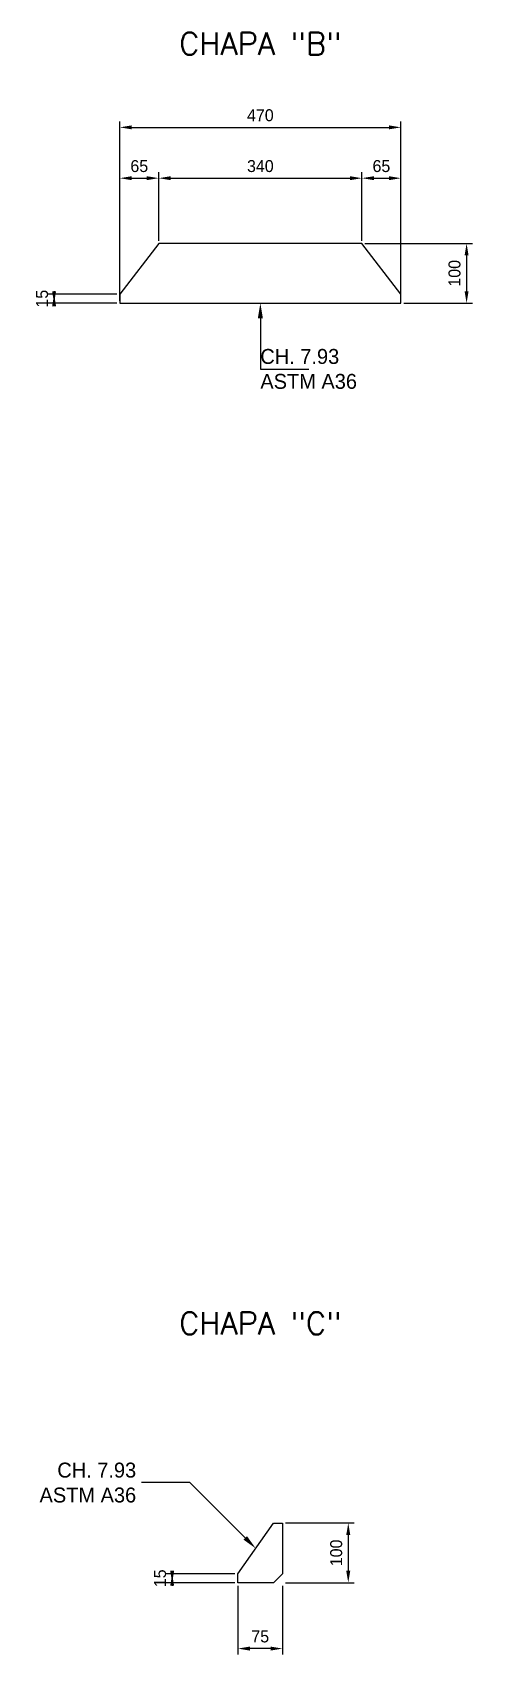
# Model space of a CAD drawing. Extents: x -3511 to 5975, y -2429 to 1199.
# Drawn here: x 5239 to 5975, y -2244 to 469 of the extents above; entities that cross this region are included whole.
import ezdxf

# ---------------------------------------------------------------- set-up
doc = ezdxf.new("R2010")
doc.units = 0
doc.header["$MEASUREMENT"] = 0
doc.linetypes.add('ACAD_ISO01W100', pattern=[5, 4, -1])
doc.layers.get('DEFPOINTS').update_dxf_attribs({"linetype": 'ACAD_ISO01W100'})
doc.layers.add('FAB-CHAPA', color=2, linetype='Continuous')
doc.layers.add('REGUA80', color=4, linetype='Continuous')
doc.styles.add('REGUA100', font='ROMANS.SHX', dxfattribs={"height": 2.54})
doc.dimstyles.new('ISO-25', dxfattribs={"dimtxt": 2.5, "dimasz": 2.5, "dimexe": 1.25, "dimexo": 0.625, "dimtad": 1, "dimtxsty": 'STANDARD', "dimcen": 2.5, "dimclrt": 4, "dimazin": 3, "dimtfac": 1, "dimtmove": 0, "dimatfit": 3})

msp = doc.modelspace()

# ---------------------------------------------------------------- texts
at = {"color": 4, "char_height": 25}
for insert, attachment_point in [((5620, -94.125), 4), ((5412.285, -1956.625), 6)]:
    msp.add_mtext('CH. 7.93\\PASTM A36', dxfattribs=dict(at, insert=insert, attachment_point=attachment_point))
at = {"layer": 'FAB-CHAPA', "color": 2, "char_height": 37.5, "attachment_point": 5, "style": 'REGUA100'}
for s, insert in [('CHAPA "B"', (5620, 450)), ('CHAPA "C"', (5620, -1690))]:
    msp.add_mtext(s, dxfattribs=dict(at, insert=insert))

# ---------------------------------------------------------------- blocks, each defined once
blk = doc.blocks.new('*D27')
for p, q in [((5385, 35), (5385, 235)), ((5405, 225), (5430, 225)), ((5450, 120), (5450, 235))]:
    blk.add_line(p, q)
for points in [[(5385, 225), (5405, 228.3), (5405, 221.7)], [(5450, 225), (5430, 221.7), (5430, 228.3)]]:
    blk.add_trace(points)
at = {"layer": 'DEFPOINTS', "color": 0}
for p in [(5417.5, 235), (5450, 115), (5385, 30)]:
    blk.add_point(p, dxfattribs=at)
at = {"layer": 'REGUA80', "color": 4, "insert": (5417.5, 235), "char_height": 20, "attachment_point": 8}
blk.add_mtext('65', dxfattribs=at)
blk = doc.blocks.new('*D28')
for p, q in [((5450, 120), (5450, 235)), ((5470, 225), (5770, 225)), ((5790, 120), (5790, 235))]:
    blk.add_line(p, q)
for points in [[(5450, 225), (5470, 228.3), (5470, 221.7)], [(5790, 225), (5770, 221.7), (5770, 228.3)]]:
    blk.add_trace(points)
at = {"layer": 'DEFPOINTS', "color": 0}
for p in [(5620, 235), (5450, 115), (5790, 115)]:
    blk.add_point(p, dxfattribs=at)
at = {"layer": 'REGUA80', "color": 4, "insert": (5620, 235), "char_height": 20, "attachment_point": 8}
blk.add_mtext('340', dxfattribs=at)
blk = doc.blocks.new('*D29')
for p, q in [((5790, 120), (5790, 235)), ((5810, 225), (5835, 225)), ((5855, 35), (5855, 235))]:
    blk.add_line(p, q)
for points in [[(5790, 225), (5810, 228.3), (5810, 221.7)], [(5855, 225), (5835, 221.7), (5835, 228.3)]]:
    blk.add_trace(points)
at = {"layer": 'DEFPOINTS', "color": 0}
for p in [(5822.5, 235), (5790, 115), (5855, 30)]:
    blk.add_point(p, dxfattribs=at)
at = {"layer": 'REGUA80', "color": 4, "insert": (5822.5, 235), "char_height": 20, "attachment_point": 8}
blk.add_mtext('65', dxfattribs=at)
blk = doc.blocks.new('*D30')
for p, q in [((5385, 20), (5385, 320)), ((5405, 310), (5835, 310)), ((5855, 20), (5855, 320))]:
    blk.add_line(p, q)
for points in [[(5385, 310), (5405, 313.3), (5405, 306.7)], [(5855, 310), (5835, 306.7), (5835, 313.3)]]:
    blk.add_trace(points)
at = {"layer": 'DEFPOINTS', "color": 0}
for p in [(5620, 320), (5385, 15), (5855, 15)]:
    blk.add_point(p, dxfattribs=at)
at = {"layer": 'REGUA80', "color": 4, "insert": (5620, 320), "char_height": 20, "attachment_point": 8}
blk.add_mtext('470', dxfattribs=at)
blk = doc.blocks.new('*D31')
for p, q in [((5380, 30.9), (5265, 30.9)), ((5275, 35.9), (5275, 10.9)), ((5380, 15.9), (5265, 15.9))]:
    blk.add_line(p, q)
for points in [[(5275, 15.9), (5271.7, 35.9), (5278.3, 35.9)], [(5275, 30.9), (5278.3, 10.9), (5271.7, 10.9)]]:
    blk.add_trace(points)
at = {"layer": 'DEFPOINTS', "color": 0, "linetype": 'BYBLOCK'}
for p in [(5385, 30.9), (5385, 15.9)]:
    blk.add_point(p, dxfattribs=at)
at = {"layer": 'REGUA80', "color": 4, "insert": (5265, 23.4), "char_height": 20, "attachment_point": 8, "rotation": 90}
blk.add_mtext('15', dxfattribs=at)
blk = doc.blocks.new('*D32')
for p, q in [((5795, 115.9), (5975, 115.9)), ((5965, 95.9), (5965, 35.9)), ((5860, 15.9), (5975, 15.9))]:
    blk.add_line(p, q)
for points in [[(5965, 115.9), (5968.3, 95.9), (5961.7, 95.9)], [(5965, 15.9), (5961.7, 35.9), (5968.3, 35.9)]]:
    blk.add_trace(points)
at = {"layer": 'DEFPOINTS', "color": 0, "linetype": 'BYBLOCK'}
for p in [(5790, 115.9), (5855, 15.9)]:
    blk.add_point(p, dxfattribs=at)
at = {"layer": 'REGUA80', "color": 4, "insert": (5955, 65.9), "char_height": 20, "attachment_point": 8, "rotation": 90}
blk.add_mtext('100', dxfattribs=at)
blk = doc.blocks.new('*D33')
for p, q in [((5662.1, -2024.1), (5777.1, -2024.1)), ((5767.1, -2044.1), (5767.1, -2104.1)), ((5662.1, -2124.1), (5777.1, -2124.1))]:
    blk.add_line(p, q)
for points in [[(5767.1, -2024.1), (5770.4, -2044.1), (5763.7, -2044.1)], [(5767.1, -2124.1), (5763.7, -2104.1), (5770.4, -2104.1)]]:
    blk.add_trace(points)
at = {"layer": 'DEFPOINTS', "color": 0, "linetype": 'BYBLOCK'}
for p in [(5657.1, -2024.1), (5657.1, -2124.1)]:
    blk.add_point(p, dxfattribs=at)
at = {"layer": 'REGUA80', "color": 4, "insert": (5757.1, -2074.1), "char_height": 20, "attachment_point": 8, "rotation": 90}
blk.add_mtext('100', dxfattribs=at)
blk = doc.blocks.new('*D34')
for p, q in [((5582.5, -2129.1), (5582.5, -2244.1)), ((5657.1, -2129.1), (5657.1, -2244.1)), ((5637.1, -2234.1), (5602.5, -2234.1))]:
    blk.add_line(p, q)
for points in [[(5582.5, -2234.1), (5602.5, -2230.8), (5602.5, -2237.5)], [(5657.1, -2234.1), (5637.1, -2237.5), (5637.1, -2230.8)]]:
    blk.add_trace(points)
at = {"layer": 'DEFPOINTS', "color": 0}
for p in [(5582.5, -2124.1), (5657.1, -2124.1), (5619.8, -2224.1)]:
    blk.add_point(p, dxfattribs=at)
at = {"layer": 'REGUA80', "color": 4, "insert": (5619.8, -2224.1), "char_height": 20, "attachment_point": 8}
blk.add_mtext('75', dxfattribs=at)
blk = doc.blocks.new('*D35')
for p, q in [((5577.5, -2109.1), (5462.5, -2109.1)), ((5472.5, -2104.1), (5472.5, -2129.1)), ((5577.5, -2124.1), (5462.5, -2124.1))]:
    blk.add_line(p, q)
for points in [[(5472.5, -2124.1), (5469.2, -2104.1), (5475.8, -2104.1)], [(5472.5, -2109.1), (5475.8, -2129.1), (5469.2, -2129.1)]]:
    blk.add_trace(points)
at = {"layer": 'DEFPOINTS', "color": 0, "linetype": 'BYBLOCK'}
for p in [(5582.5, -2109.1), (5582.5, -2124.1)]:
    blk.add_point(p, dxfattribs=at)
at = {"layer": 'REGUA80', "color": 4, "insert": (5462.5, -2116.6), "char_height": 20, "attachment_point": 8, "rotation": 90}
blk.add_mtext('15', dxfattribs=at)

# ---------------------------------------------------------------- dimensions: what is measured, and where the dimension line sits
for base, p1, p2, text, picture, middle in [((5385, 310), (5855, 15), (5385, 15), '470', '*D30', (5620, 310)), ((5385, 225), (5450, 115), (5385, 30), '65', '*D27', (5417.5, 225)), ((5450, 225), (5790, 115), (5450, 115), '340', '*D28', (5620, 225)), ((5790, 225), (5855, 30), (5790, 115), '65', '*D29', (5822.5, 225)), ((5657.07, -2234.125), (5582.5, -2124.125), (5657.07, -2124.125), '75', '*D34', (5619.785, -2234.125))]:
    dim = msp.add_linear_dim(base=base, p1=p1, p2=p2, text=text, dimstyle='ISO-25', override={"dimtxt": 20, "dimasz": 20, "dimgap": 10})
    dim.commit()
    dim.dimension.update_dxf_attribs({"geometry": picture, "text_midpoint": middle})
for base, p1, p2, text, picture, middle in [((5965, 15.875), (5790, 115.875), (5855, 15.875), '100', '*D32', (5965, 65.875)), ((5275, 30.875), (5385, 15.875), (5385, 30.875), '15', '*D31', (5275, 23.375)), ((5767.07, -2124.125), (5657.07, -2024.125), (5657.07, -2124.125), '100', '*D33', (5767.07, -2074.125)), ((5472.5, -2109.125), (5582.5, -2124.125), (5582.5, -2109.125), '15', '*D35', (5472.5, -2116.625))]:
    dim = msp.add_linear_dim(base=base, p1=p1, p2=p2, angle=90, text=text, dimstyle='ISO-25', override={"dimtxt": 20, "dimasz": 20, "dimgap": 10})
    dim.commit()
    dim.dimension.update_dxf_attribs({"geometry": picture, "text_midpoint": middle, "dimtype": 160})

# ---------------------------------------------------------------- linework, layer by layer
for points in [[(5620, -9.125), (5620, -94.125), (5701, -94.125)], [(5594.607, -2048.947), (5502.285, -1956.625), (5421.285, -1956.625)]]:
    msp.add_lwpolyline(points)
for points in [[(5620, 15.875), (5624.167, -9.125), (5615.833, -9.125)], [(5612.285, -2066.625), (5591.661, -2051.894), (5597.554, -2046.001)]]:
    msp.add_trace(points)
at = {"layer": 'FAB-CHAPA'}
for points in [[(5855, 15.875), (5855, 30.875), (5790, 115.875), (5450, 115.875), (5385, 30.875), (5385, 15.875)], [(5582.5, -2124.125), (5582.5, -2109.125), (5642.07, -2024.125), (5657.07, -2024.125), (5657.07, -2109.125), (5642.07, -2124.125)]]:
    msp.add_lwpolyline(points, close=True, dxfattribs=at)

msp.set_redraw_order([(e.dxf.handle, doc.entitydb.next_handle()) for e in msp.query("TEXT MTEXT ATTDEF DIMENSION ARC_DIMENSION")])  # texts and dimensions are drawn at this point

doc.saveas('drawing.dxf')
